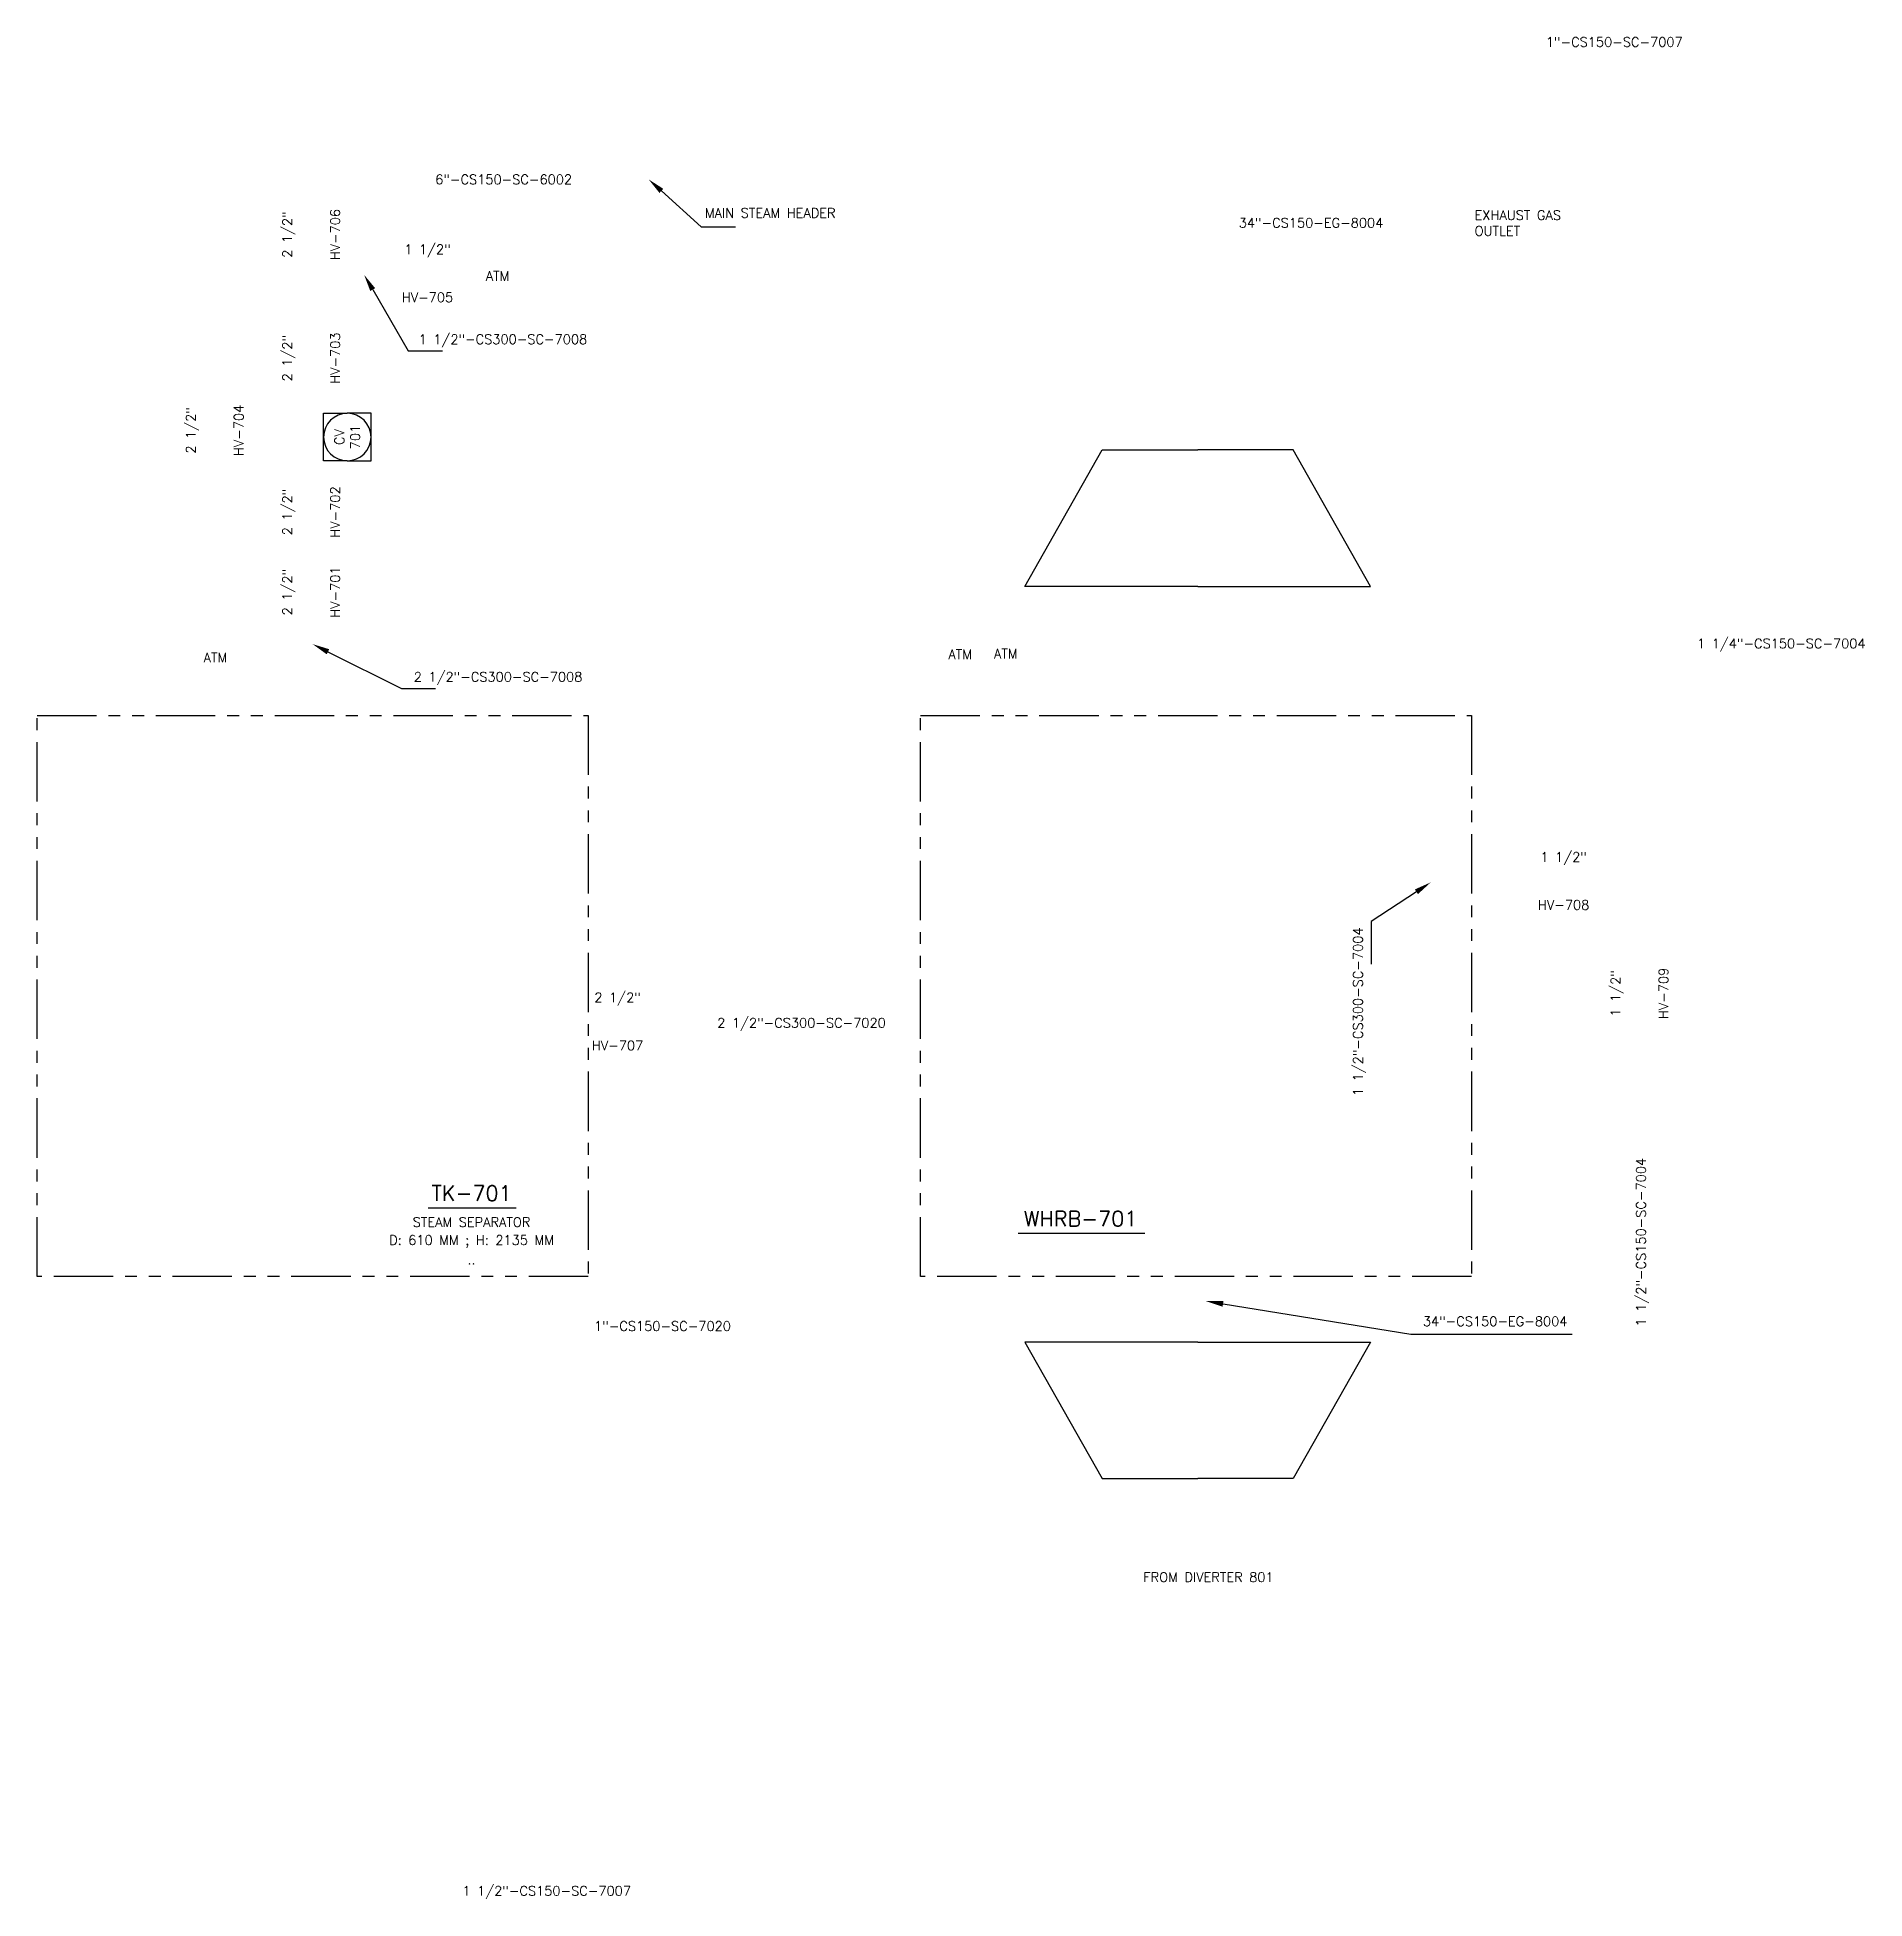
# Model space of a CAD drawing. Header units: inches. Extents: x 0.2 to 41.1, y -1.8 to 20.3.
# Drawn here: x 0.18 to 19.42, y -0.81 to 18.79 of the extents above; entities that cross this region are included whole.
import ezdxf
from ezdxf import colors
from ezdxf.entities.mleader import LeaderData, LeaderLine
from ezdxf.enums import TextEntityAlignment as Align
from ezdxf.math import Vec2, Vec3

# ---------------------------------------------------------------- set-up
doc = ezdxf.new("R2010")
doc.units = ezdxf.units.IN
doc.header["$MEASUREMENT"] = 0
doc.linetypes.add('PHANTOM2', pattern=[1.25, 0.625, -0.125, 0.125, -0.125, 0.125, -0.125])
for name, color, linetype in [('Equipment', 3, 'Continuous'), ('Instrument', 2, 'Continuous'), ('Text', 7, 'Continuous')]:
    doc.layers.add(name, color=color, linetype=linetype)
doc.styles.get("Standard").update_dxf_attribs({"font": 'romans.shx', "height": 0.1})

msp = doc.modelspace()

# ---------------------------------------------------------------- texts
at = {"char_height": 0.1, "attachment_point": 1}
for s, width, heights, insert in [('MAIN STEAM HEADER', 1.8017, [0.76], (7.211, 16.988)), ('EXHAUST GAS OUTLET', 1.01645, [0.895], (15.313, 16.965)), ('ATM', 1.8017, [0.76], (4.905, 16.325)), ('ATM', 1.8017, [0.76], (10.254, 12.35)), ('ATM', 1.8017, [0.76], (1.935, 12.309)), ('ATM', 1.8017, [0.76], (9.774, 12.343)), ('FROM DIVERTER 801', 1.88494, [0.791], (11.826, 2.629))]:
    msp.add_mtext_dynamic_manual_height_columns(s, width=width, gutter_width=0.5, heights=heights, dxfattribs=dict(at, insert=insert))

# ---------------------------------------------------------------- blocks, each defined once
blk = doc.blocks.new('*U76')
at = {"color": 0, "linetype": 'ByBlock', "lineweight": -3}
blk.add_line((-0.455, -0.152), (0.471, -0.152), dxfattribs=at)
at = {"color": 0, "linetype": 'ByBlock', "lineweight": -2}
for tag, height, p in [('#(TargetObject.Tag)', 0.16, (0, 0)), ('#(TargetObject.Description)', 0.1, (0, -0.304)), ('#(TargetObject.Width) X #(TargetObject.Height)', 0.1, (0, -0.508)), ('#(Tanks.DesignPressure) @#(Tanks.DesignTemperature)', 0.1, (0, -0.698))]:
    blk.add_attdef(tag, text='', height=height, dxfattribs=at).set_placement(p, align=Align.MIDDLE)
blk = doc.blocks.new('*U18')
at = {"color": 0, "linetype": 'ByBlock', "lineweight": -3}
blk.add_line((-0.659, -0.152), (0.676, -0.152), dxfattribs=at)
at = {"color": 0, "linetype": 'ByBlock', "lineweight": -2}
blk.add_attdef('#(Equipment.Tag)', text='', height=0.16, dxfattribs=at).set_placement((0, 0), align=Align.MIDDLE)
blk = doc.blocks.new('WHRB CONE')
for p, q in [((10.579, 13.006), (11.394, 14.444)), ((11.394, 14.444), (12.399, 14.444)), ((13.403, 14.444), (12.399, 14.444)), ((14.218, 13.006), (13.403, 14.444)), ((12.399, 13.006), (10.579, 13.006)), ((12.399, 13.006), (14.218, 13.006))]:
    blk.add_line(p, q)
blk = doc.blocks.new('WHRB CONE_1')
for p, q in [((12.399, 5.054), (10.579, 5.054)), ((10.579, 5.054), (11.394, 3.616)), ((12.399, 5.054), (14.218, 5.054)), ((14.218, 5.054), (13.403, 3.616)), ((11.394, 3.616), (12.399, 3.616)), ((13.403, 3.616), (12.399, 3.616))]:
    blk.add_line(p, q)
blk = doc.blocks.new('Valve Label_block')
at = {"color": 0, "linetype": 'ByBlock', "lineweight": -2}
blk.add_attdef('#(TargetObject.Size)', text='', height=0.1, dxfattribs=at).set_placement((0, 0.1875), align=Align.BOTTOM_CENTER)
blk.add_attdef('#(TargetObject.Tag)', text='', height=0.1, dxfattribs=at).set_placement((0, -0.1875), align=Align.TOP_CENTER)
blk = doc.blocks.new('Pipeline Tag_block')
at = {"color": 0, "linetype": 'ByBlock', "lineweight": -2}
blk.add_attdef('#(TargetObject.Tag)', text='', height=0.1, dxfattribs=at).set_placement((0, 0), align=Align.MIDDLE_CENTER)
blk = doc.blocks.new('*U72')
at = {"color": 0, "linetype": 'ByBlock', "lineweight": -2}
for p, q in [((-0.25, 0.25), (0.25, 0.25)), ((-0.25, 0), (-0.25, 0.25)), ((0.25, 0.25), (0.25, 0)), ((-0.25, 0), (-0.25, -0.25)), ((0.25, -0.25), (0.25, 0)), ((-0.25, -0.25), (0.25, -0.25))]:
    blk.add_line(p, q, dxfattribs=at)
for start, end in [(0, 180), (180, 0)]:
    blk.add_arc((0, 0), 0.25, start, end, dxfattribs=at)
blk.add_wipeout([(-0.102, 0.149), (0.107, 0.151), (0.107, 0.024), (-0.102, 0.024)], dxfattribs=at)
blk.add_wipeout([(-0.142, -0.024), (0.146, -0.024), (0.146, -0.155), (-0.142, -0.155)], dxfattribs=at)
for tag, p in [('#(TargetObject.Type)', (0, 0.083)), ('#(TargetObject.LoopNumber)', (0, -0.083))]:
    blk.add_attdef(tag, text='', height=0.1, dxfattribs=at).set_placement(p, align=Align.MIDDLE_CENTER)

# ---------------------------------------------------------------- linework, layer by layer
at = {"linetype": 'PHANTOM2'}
for points in [[(0.183, 11.65), (5.983, 11.65), (5.983, 5.744), (0.183, 5.744)], [(9.481, 11.65), (15.281, 11.65), (15.281, 5.744), (9.481, 5.744)]]:
    msp.add_lwpolyline(points, close=True, dxfattribs=at)

# ---------------------------------------------------------------- block references
at = {"layer": 'Equipment'}
for name in ['WHRB CONE', 'WHRB CONE_1']:
    msp.add_blockref(name, (0, 0), dxfattribs=at)
at = {"layer": 'Instrument', "linetype": 'ByBlock', "rotation": 90}
msp.add_blockref('*U72', (3.447, 14.579), dxfattribs=at).add_auto_attribs({'#(TargetObject.Type)': 'CV', '#(TargetObject.LoopNumber)': '701'})
at = {"layer": 'Text'}
for name, p, values in [('Pipeline Tag_block', (16.783, 18.737), {'#(TargetObject.Tag)': '1"-CS150-SC-7007'}), ('Pipeline Tag_block', (5.093, 17.291), {'#(TargetObject.Tag)': '6"-CS150-SC-6002'}), ('Pipeline Tag_block', (13.591, 16.834), {'#(TargetObject.Tag)': '34"-CS150-EG-8004'}), ('Valve Label_block', (4.291, 16.287), {'#(TargetObject.Size)': '1 1/2"', '#(TargetObject.Tag)': 'HV-705'}), ('Pipeline Tag_block', (5.085, 15.608), {'#(TargetObject.Tag)': '1 1/2"-CS300-SC-7008'}), ('Pipeline Tag_block', (18.541, 12.406), {'#(TargetObject.Tag)': '1 1/4"-CS150-SC-7004'}), ('Pipeline Tag_block', (5.034, 12.055), {'#(TargetObject.Tag)': '2 1/2"-CS300-SC-7008'}), ('Valve Label_block', (16.25, 9.892), {'#(TargetObject.Size)': '1 1/2"', '#(TargetObject.Tag)': 'HV-708'}), ('Valve Label_block', (6.292, 8.413), {'#(TargetObject.Size)': '2 1/2"', '#(TargetObject.Tag)': 'HV-707'}), ('Pipeline Tag_block', (8.228, 8.413), {'#(TargetObject.Tag)': '2 1/2"-CS300-SC-7020'}), ('*U76', (4.755, 6.62), {'#(TargetObject.Tag)': 'TK-701', '#(TargetObject.Description)': 'STEAM SEPARATOR', '#(TargetObject.Width) X #(TargetObject.Height)': 'D: 610 MM ; H: 2135 MM', '#(Tanks.DesignPressure) @#(Tanks.DesignTemperature)': '..'}), ('*U18', (11.166, 6.352), {'#(Equipment.Tag)': 'WHRB-701'}), ('Pipeline Tag_block', (15.529, 5.272), {'#(TargetObject.Tag)': '34"-CS150-EG-8004'}), ('Pipeline Tag_block', (6.765, 5.222), {'#(TargetObject.Tag)': '1"-CS150-SC-7020'}), ('Pipeline Tag_block', (5.546, -0.723), {'#(TargetObject.Tag)': '1 1/2"-CS150-SC-7007'})]:
    msp.add_blockref(name, p, dxfattribs=at).add_auto_attribs(values)
for name, p, rotation, values in [('Valve Label_block', (3.082, 16.71), 90, {'#(TargetObject.Size)': '2 1/2"', '#(TargetObject.Tag)': 'HV-706'}), ('Valve Label_block', (3.082, 15.409), 90, {'#(TargetObject.Size)': '2 1/2"', '#(TargetObject.Tag)': 'HV-703'}), ('Valve Label_block', (2.067, 14.649), 90, {'#(TargetObject.Size)': '2 1/2"', '#(TargetObject.Tag)': 'HV-704'}), ('Valve Label_block', (3.082, 13.79), 90, {'#(TargetObject.Size)': '2 1/2"', '#(TargetObject.Tag)': 'HV-702'}), ('Valve Label_block', (3.082, 12.947), 90, {'#(TargetObject.Size)': '2 1/2"', '#(TargetObject.Tag)': 'HV-701'}), ('Pipeline Tag_block', (14.085, 8.53), 89.99999999999999, {'#(TargetObject.Tag)': '1 1/2"-CS300-SC-7004'}), ('Valve Label_block', (17.064, 8.723), 90, {'#(TargetObject.Size)': '1 1/2"', '#(TargetObject.Tag)': 'HV-709'}), ('Pipeline Tag_block', (17.064, 6.105), 90, {'#(TargetObject.Tag)': '1 1/2"-CS150-SC-7004'})]:
    msp.add_blockref(name, p, dxfattribs=dict(at, rotation=rotation)).add_auto_attribs(values)

msp.set_redraw_order([(e.dxf.handle, doc.entitydb.next_handle()) for e in msp.query("TEXT MTEXT ATTDEF DIMENSION ARC_DIMENSION")])  # texts and dimensions are drawn at this point

# ---------------------------------------------------------------- leaders
ml = msp.add_multileader_mtext('Standard')
ml.set_content('', color=256)
ml.set_leader_properties()
ml.build(insert=Vec2(0, 0))
ml.multileader.update_dxf_attribs({"text_right_attachment_type": 6, "dogleg_length": 0.36, "arrow_head_size": 0.18})
ctx = ml.context
ctx.base_point, ctx.char_height, ctx.arrow_head_size, ctx.landing_gap_size, ctx.plane_origin = Vec3(7.533, 16.791), 0.18, 0.18, 0.09, Vec3(6.619, 17.291)
ctx.right_attachment = 6
notes = []
notes.append((ctx, [(0, (1, 1, 0), (7.173, 16.791), (1, 0), 0.36, [(0, [(6.619, 17.291)], 0, [])])]))
ctx.mtext.insert, ctx.mtext.flow_direction = Vec3(7.623, 16.881), 5
ml = msp.add_multileader_mtext('Standard')
ml.set_content('', color=256)
ml.set_leader_properties()
ml.build(insert=Vec2(0, 0))
ml.multileader.update_dxf_attribs({"text_right_attachment_type": 6, "dogleg_length": 0.36, "arrow_head_size": 0.18})
ctx = ml.context
ctx.base_point, ctx.char_height, ctx.arrow_head_size, ctx.landing_gap_size, ctx.plane_origin = Vec3(4.449, 15.486), 0.18, 0.18, 0.09, Vec3(3.624, 16.287)
ctx.right_attachment = 6
notes.append((ctx, [(0, (1, 1, 0), (4.089, 15.486), (1, 0), 0.36, [(0, [(3.624, 16.287)], 0, [])])]))
ctx.mtext.insert, ctx.mtext.flow_direction = Vec3(4.539, 15.576), 5
ml = msp.add_multileader_mtext('Standard')
ml.set_content('', color=256)
ml.set_leader_properties()
ml.build(insert=Vec2(0, 0))
ml.multileader.update_dxf_attribs({"text_right_attachment_type": 6, "dogleg_length": 0.36, "arrow_head_size": 0.18})
ctx = ml.context
ctx.base_point, ctx.char_height, ctx.arrow_head_size, ctx.landing_gap_size, ctx.plane_origin = Vec3(4.376, 11.932), 0.18, 0.18, 0.09, Vec3(3.082, 12.4)
ctx.right_attachment = 6
notes.append((ctx, [(0, (1, 1, 0), (4.016, 11.932), (1, 0), 0.36, [(0, [(3.082, 12.4)], 0, [])])]))
ctx.mtext.insert, ctx.mtext.flow_direction = Vec3(4.466, 12.022), 5
ml = msp.add_multileader_mtext('Standard')
ml.set_content('', color=256)
ml.set_leader_properties()
ml.build(insert=Vec2(0, 0))
ml.multileader.update_dxf_attribs({"text_right_attachment_type": 6, "dogleg_length": 0.36, "arrow_head_size": 0.18})
ctx = ml.context
ctx.base_point, ctx.char_height, ctx.arrow_head_size, ctx.landing_gap_size, ctx.plane_origin, ctx.plane_x_axis, ctx.plane_y_axis = Vec3(14.135, 8.941), 0.18, 0.18, 0.09, Vec3(13.758, 9.517), Vec3(0, 1), Vec3(-1, 0)
ctx.right_attachment, ctx.text_align_type = 6, 2
notes.append((ctx, [(0, (1, 1, 0), (14.225, 9.481), (0, -1), 0.36, [(0, [(14.851, 9.892)], 0, [])])]))
ctx.mtext.insert, ctx.mtext.text_direction, ctx.mtext.rotation, ctx.mtext.alignment, ctx.mtext.flow_direction = Vec3(14.045, 9.031), Vec3(0, 1), 1.570796, 3, 5
ml = msp.add_multileader_mtext('Standard')
ml.set_content('', color=256)
ml.set_leader_properties()
ml.build(insert=Vec2(0, 0))
ml.multileader.update_dxf_attribs({"text_right_attachment_type": 6, "dogleg_length": 0.36, "arrow_head_size": 0.18})
ctx = ml.context
ctx.base_point, ctx.char_height, ctx.arrow_head_size, ctx.landing_gap_size, ctx.plane_origin = Vec3(16.34, 5.137), 0.18, 0.18, 0.09, Vec3(12.468, 2.918)
ctx.right_attachment = 6
notes.append((ctx, [(1, (1, 1, 0), (14.642, 5.137), (1, 0), 1.698, [(0, [(12.487, 5.484)], 0, [])])]))
ctx.mtext.insert, ctx.mtext.flow_direction = Vec3(16.43, 5.227), 5
for ctx, leaders in notes:
    for number, flags, end, landing, length, lines in leaders:
        leader = LeaderData()
        leader.index, (leader.has_last_leader_line, leader.has_dogleg_vector, leader.attachment_direction) = number, flags
        leader.last_leader_point, leader.dogleg_vector, leader.dogleg_length = Vec3(end), Vec3(landing), length
        for number, points, colour, breaks in lines:
            line = LeaderLine()
            line.index, line.vertices, line.color, line.breaks = number, Vec3.list(points), colors.encode_raw_color(colour), breaks
            leader.lines.append(line)
        ctx.leaders.append(leader)

doc.saveas('drawing.dxf')
